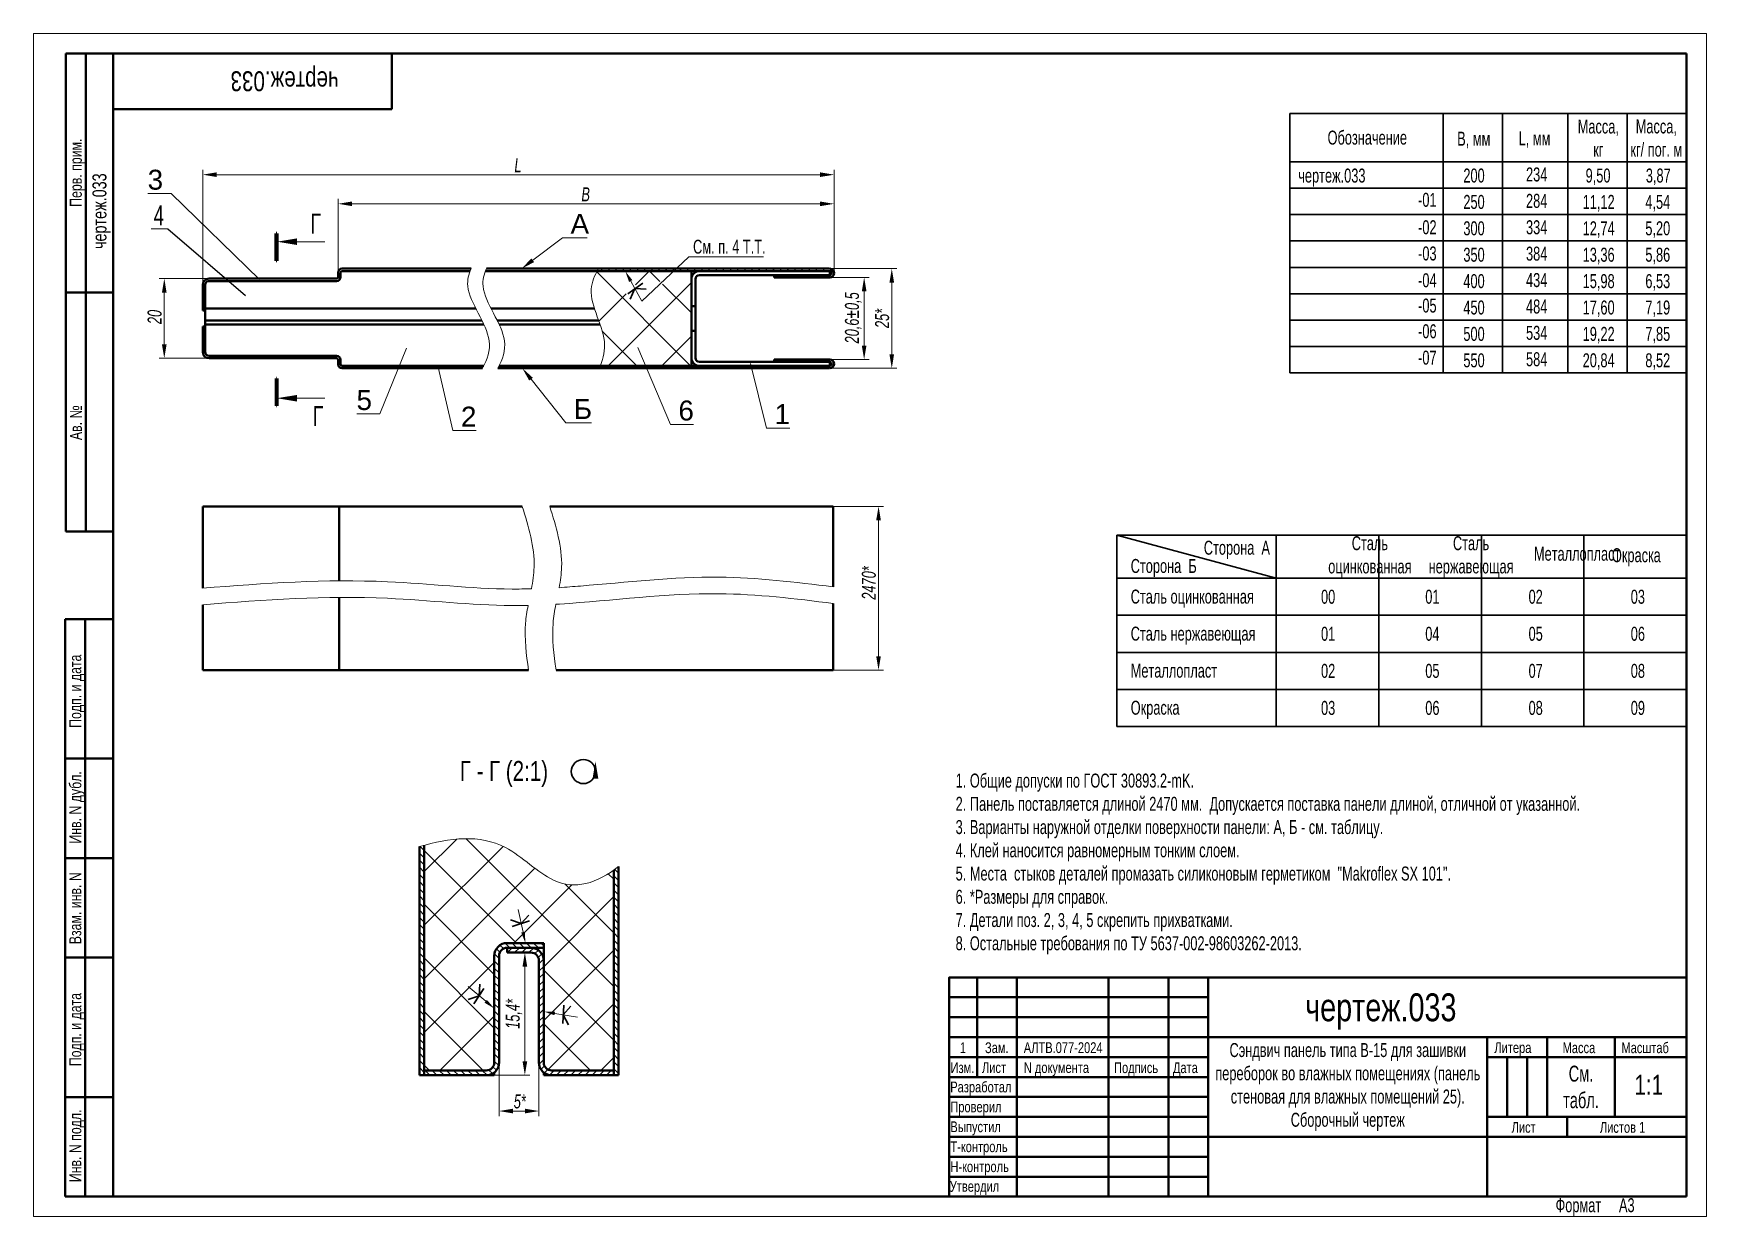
# Model space of a CAD drawing. Header units: millimetres. Extents: x 4160 to 4580, y -8908 to -8611.
import ezdxf
from ezdxf import colors
from ezdxf.entities.mleader import LeaderData, LeaderLine
from ezdxf.math import Vec2, Vec3

# ---------------------------------------------------------------- set-up
doc = ezdxf.new("R2010")
doc.units = ezdxf.units.MM
for name, color, linetype, lineweight in [('Layer_02', 7, 'Continuous', 15), ('Layer_03', 251, 'Continuous', 40), ('Layer_05', 250, 'Continuous', 40), ('Layer_08', 6, 'Continuous', 13), ('Layer_09', 7, 'Continuous', 30), ('Layer_11', 1, 'Continuous', 9), ('Layer_12', 6, 'Continuous', 15)]:
    doc.layers.add(name, color=color, linetype=linetype, lineweight=lineweight)
doc.styles.get("Standard").update_dxf_attribs({"font": 'arial.ttf'})
doc.styles.add('Style_01', font='ARIALN.TTF', dxfattribs={"width": 0.8, "height": 3.5})
doc.styles.add('Style_03', font='ARIALNI.TTF', dxfattribs={"width": 0.8})
doc.dimstyles.new('DimStyle_01', dxfattribs={"dimscale": 0, "dimtxt": 3.5, "dimasz": 3.5, "dimexe": 1.25, "dimexo": 0.02, "dimtad": 1, "dimdec": 1, "dimtxsty": 'Style_03', "dimcen": 0, "dimazin": 3, "dimtfac": 1, "dimtdec": 1, "dimtmove": 0, "dimatfit": 3, "dimlwd": 18, "dimlwe": 18, "dimarcsym": 1})
pattern_1 = [(135, (232.6302, 58.4183), (-0.89802561, -0.89802561), [])]

msp = doc.modelspace()

# ---------------------------------------------------------------- texts
at = {"lineweight": 40, "style": 'Style_01', "width": 0.9}
for s, p in [('Г', (4229.04, -8661.01)), ('Г - Г (2:1)', (4266.61, -8798.42))]:
    msp.add_text(s, height=5, dxfattribs=at).set_placement(p)
at = {"color": 0, "lineweight": 25, "attachment_point": 1, "style": 'Style_01'}
for s, insert, char_height in [('Обозначение', (4484.42, -8635.18), 3.5), ('чертеж.033 ', (4477.06, -8644.71), 3.5), ('200', (4518.51, -8644.7), 3.5), ('234', (4534.24, -8644.43), 3.5), ('9,50', (4549.2, -8644.7), 3.5), ('3,87', (4564.31, -8644.7), 3.5), ('-01', (4507.15, -8650.8), 3.5), ('250', (4518.51, -8651.33), 3.5), ('284', (4534.24, -8651.06), 3.5), ('11,12', (4548.46, -8651.33), 3.5), ('4,54', (4564.19, -8651.33), 3.5), ('4', (4189.74, -8653.93), 5), ('-02', (4507.15, -8657.69), 3.5), ('300', (4518.51, -8657.95), 3.5), ('334', (4534.24, -8657.69), 3.5), ('12,74', (4548.46, -8657.95), 3.5), ('5,20', (4564.19, -8657.95), 3.5), ('-03', (4507.15, -8664.26), 3.5), ('350', (4518.51, -8664.58), 3.5), ('384', (4534.24, -8664.31), 3.5), ('13,36', (4548.46, -8664.58), 3.5), ('5,86', (4564.19, -8664.58), 3.5), ('-04', (4507.15, -8671), 3.5), ('400', (4518.51, -8671.21), 3.5), ('434', (4534.24, -8670.94), 3.5), ('15,98', (4548.46, -8671.21), 3.5), ('6,53', (4564.19, -8671.21), 3.5), ('-05', (4507.15, -8677.34), 3.5), ('450', (4518.51, -8677.83), 3.5), ('484', (4534.24, -8677.57), 3.5), ('17,60', (4548.46, -8677.83), 3.5), ('7,19', (4564.19, -8677.83), 3.5), ('-06', (4507.15, -8683.8), 3.5), ('500', (4518.51, -8684.46), 3.5), ('534', (4534.24, -8684.19), 3.5), ('19,22', (4548.46, -8684.46), 3.5), ('7,85', (4564.19, -8684.46), 3.5), ('-07', (4507.15, -8690.42), 3.5), ('550', (4518.51, -8691.09), 3.5), ('584', (4534.24, -8690.82), 3.5), ('20,84', (4548.46, -8691.09), 3.5), ('8,52', (4564.19, -8691.09), 3.5), ('Сторона  А', (4453.35, -8738.13), 3.5), ('\\pxqc;Сталь\\Pоцинкованная', (4484.58, -8737), 3.5), ('\\pxqc;Сталь\\Pнержавеющая', (4509.79, -8737), 3.5), ('\\pxqc;Металлопласт', (4536.23, -8739.64), 3.5), ('Окраска', (4555.8, -8740.02), 3.5), ('Сторона  Б', (4435, -8742.71), 3.5), ('Сталь оцинкованная', (4435, -8750.4), 3.5), ('00', (4482.78, -8750.44), 3.5), ('01', (4508.95, -8750.44), 3.5), ('02', (4534.88, -8750.44), 3.5), ('03', (4560.53, -8750.44), 3.5), ('Сталь нержавеющая', (4435, -8759.7), 3.5), ('01', (4482.78, -8759.74), 3.5), ('04', (4508.95, -8759.74), 3.5), ('05', (4534.88, -8759.74), 3.5), ('06', (4560.53, -8759.74), 3.5), ('Металлопласт', (4435, -8769), 3.5), ('02', (4482.78, -8769.05), 3.5), ('05', (4508.95, -8769.05), 3.5), ('07', (4534.88, -8769.05), 3.5), ('08', (4560.53, -8769.05), 3.5), ('Окраска', (4435, -8778.3), 3.5), ('03', (4482.78, -8778.35), 3.5), ('06', (4508.95, -8778.35), 3.5), ('08', (4534.88, -8778.35), 3.5), ('09', (4560.53, -8778.35), 3.5)]:
    msp.add_mtext(s, dxfattribs=dict(at, insert=insert, char_height=char_height))
at = {"color": 3, "lineweight": 40, "insert": (4325.14, -8662.56), "char_height": 3.5, "width": 20.613, "attachment_point": 1, "style": 'Style_01'}
msp.add_mtext('{\\C256;См. п. 4 Т.Т.}', dxfattribs=at)
at = {"layer": 'Layer_02', "color": 3, "linetype": 'Continuous', "style": 'Style_01', "width": 0.9}
msp.add_text('чертеж.033', height=5, rotation=180, dxfattribs=at).set_placement((4236.17, -8620.28))
at = {"layer": 'Layer_02', "linetype": 'Continuous', "lineweight": 25, "style": 'Style_01', "width": 0.9}
for s, p in [('Перв. прим.', (4171.68, -8654.31)), ('Ав. №', (4171.71, -8712.87)), ('Подп. и дата', (4171.55, -8785.11)), ('Инв. N дубл.', (4171.56, -8814.16)), ('Взам. инв. N', (4171.55, -8839.43)), ('Подп. и дата', (4171.55, -8870.05)), ('Инв. N подл.', (4171.55, -8899.16))]:
    msp.add_text(s, height=3, rotation=90, dxfattribs=at).set_placement(p)
at = {"layer": 'Layer_02', "color": 3, "linetype": 'Continuous', "lineweight": 25, "style": 'Style_01', "width": 0.9}
msp.add_text('чертеж.033', height=3.5, rotation=90, dxfattribs=at).set_placement((4177.87, -8664.89))
at = {"layer": 'Layer_02', "style": 'Style_01', "width": 0.9}
msp.add_text('Г', height=5, dxfattribs=at).set_placement((4229.61, -8709.31))
at = {"layer": 'Layer_02', "color": 3, "linetype": 'Continuous', "style": 'Style_01', "width": 0.9}
msp.add_text('чертеж.033', height=7, dxfattribs=at).set_placement((4478.8, -8858.76))
at = {"layer": 'Layer_02', "linetype": 'Continuous', "style": 'Style_01', "width": 0.9}
for s, height, p in [('1', 2.7, (4392.1, -8866.76)), ('Зам.', 2.7, (4398.42, -8866.75)), ('АЛТВ.077-2024', 2.7, (4408.16, -8866.74)), ('Литера', 2.7, (4526.29, -8866.73)), ('Масса', 2.7, (4543.42, -8866.76)), ('Масштаб', 2.7, (4558.19, -8866.76)), ('Изм.', 2.7, (4389.78, -8871.76)), ('Лист', 2.7, (4397.66, -8871.75)), ('N документа', 2.7, (4408.16, -8871.74)), ('Подпись', 2.7, (4430.81, -8871.77)), ('Дата', 2.7, (4445.6, -8871.77)), ('Разработал', 2.7, (4389.7, -8876.61)), ('1:1', 5, (4561.47, -8877.2)), ('Проверил', 2.7, (4389.71, -8881.61)), ('Выпустил', 2.7, (4389.72, -8886.6)), ('Лист ', 2.7, (4530.61, -8886.74)), ('Листов 1', 2.7, (4552.77, -8886.75)), ('Т-контроль', 2.7, (4389.74, -8891.61)), ('Н-контроль', 2.7, (4389.74, -8896.62)), ('Утвердил', 2.7, (4389.57, -8901.56))]:
    msp.add_text(s, height=height, dxfattribs=at).set_placement(p)
at = {"layer": 'Layer_02', "char_height": 3.5, "attachment_point": 5, "style": 'Style_01'}
for s, insert, width in [('\\pxqc;Масса,\\Pкг', (4552.39, -8637.06), 8.7837), ('\\pxqc;Масса, кг/ пог. м', (4566.95, -8637.06), 13.236), ('В, мм', (4521.13, -8637.53), 9.6623), ('L, мм', (4536.37, -8637.42), 9.245)]:
    msp.add_mtext(s, dxfattribs=dict(at, insert=insert, width=width))
at = {"layer": 'Layer_02', "insert": (4391.05, -8841.99), "char_height": 3.5, "attachment_point": 7, "style": 'Style_01'}
msp.add_mtext_dynamic_manual_height_columns('1. Общие допуски по ГОСТ 30893.2-mK.\\P\\pxb0.25,ql;2. Панель поставляется длиной 2470 мм.  Допускается поставка панели длиной, отличной от указанной.\\P\\pq*;3. Варианты наружной отделки поверхности панели: А, Б - см. таблицу.\\P4. Клей наносится равномерным тонким слоем.\\P5. Места  стыков деталей промазать силиконовым герметиком  "Makroflex SX 101". \\P6. *Размеры для справок.\\P7. Детали поз. 2, 3, 4, 5 скрепить прихватками.\\P8. Остальные требования по ТУ 5637-002-98603262-2013.', width=172.02, gutter_width=70, heights=[53.65], dxfattribs=at)
at = {"layer": 'Layer_02', "color": 3, "linetype": 'Continuous', "insert": (4489.5, -8875.27), "char_height": 3.5, "width": 70.0467, "attachment_point": 5, "style": 'Style_01'}
msp.add_mtext('\\pxqc;Сэндвич панель типа В-15 для зашивки переборок во влажных помещениях (панель стеновая для влажных помещений 25).\\PСборочный чертеж', dxfattribs=at)
at = {"layer": 'Layer_03', "color": 0, "lineweight": 25, "insert": (4548.04, -8875.27), "char_height": 4, "width": 9.2443, "attachment_point": 5, "style": 'Style_01'}
msp.add_mtext('См. табл.', dxfattribs=at)
at = {"layer": 'Layer_05', "color": 3, "linetype": 'Continuous', "insert": (4541.65, -8903.19), "char_height": 3.5, "width": 32.9515, "attachment_point": 1, "style": 'Style_01'}
msp.add_mtext('Формат     А3', dxfattribs=at)

# ---------------------------------------------------------------- blocks, each defined once
blk = doc.blocks.new('_None')
blk = doc.blocks.new('*D370')
at = {"color": 0, "lineweight": 18}
for p, q in [((4360.33, -8729.5), (4372.95, -8729.5)), ((4371.7, -8733), (4371.7, -8767.13)), ((4360.33, -8770.63), (4372.95, -8770.63))]:
    blk.add_line(p, q, dxfattribs=at)
for points in [[(4371.11, -8733), (4372.28, -8733), (4371.7, -8729.5)], [(4371.11, -8767.13), (4372.28, -8767.13), (4371.7, -8770.63)]]:
    blk.add_solid(points, dxfattribs=at)
at = {"layer": 'Defpoints', "color": 0, "lineweight": 18}
for p in [(4360.31, -8729.5), (4360.31, -8770.63), (4371.7, -8770.63)]:
    blk.add_point(p, dxfattribs=at)
at = {"color": 0, "lineweight": 18, "insert": (4369.28, -8748.73), "char_height": 3.5, "attachment_point": 5, "rotation": 90, "style": 'Style_03'}
blk.add_mtext('2470*', dxfattribs=at)
blk = doc.blocks.new('*D365')
at = {"color": 0, "lineweight": 18}
for p, q in [((4359.45, -8672.03), (4369.34, -8672.03)), ((4368.09, -8675.53), (4368.09, -8689.13)), ((4359.45, -8692.63), (4369.34, -8692.63))]:
    blk.add_line(p, q, dxfattribs=at)
for points in [[(4367.5, -8675.53), (4368.67, -8675.53), (4368.09, -8672.03)], [(4367.5, -8689.13), (4368.67, -8689.13), (4368.09, -8692.63)]]:
    blk.add_solid(points, dxfattribs=at)
at = {"layer": 'Defpoints', "color": 0, "lineweight": 18}
for p in [(4359.43, -8672.03), (4359.43, -8692.63), (4368.09, -8692.63)]:
    blk.add_point(p, dxfattribs=at)
at = {"color": 0, "lineweight": 18, "insert": (4365.35, -8682.18), "char_height": 3.5, "attachment_point": 5, "rotation": 90, "style": 'Style_03'}
blk.add_mtext('20,6±0,5', dxfattribs=at)
blk = doc.blocks.new('*D366')
at = {"color": 0, "lineweight": 18}
for p, q in [((4359.43, -8669.83), (4376.27, -8669.83)), ((4375.02, -8673.33), (4375.02, -8691.33)), ((4359.43, -8694.83), (4376.27, -8694.83))]:
    blk.add_line(p, q, dxfattribs=at)
for points in [[(4374.44, -8673.33), (4375.6, -8673.33), (4375.02, -8669.83)], [(4374.44, -8691.33), (4375.6, -8691.33), (4375.02, -8694.83)]]:
    blk.add_solid(points, dxfattribs=at)
at = {"layer": 'Defpoints', "color": 0, "lineweight": 18}
for p in [(4359.41, -8669.83), (4359.41, -8694.83), (4375.02, -8694.83)]:
    blk.add_point(p, dxfattribs=at)
at = {"color": 0, "lineweight": 18, "insert": (4372.61, -8682.33), "char_height": 3.5, "attachment_point": 5, "rotation": 90, "style": 'Style_03'}
blk.add_mtext('25*', dxfattribs=at)
blk = doc.blocks.new('*D367')
at = {"color": 0, "lineweight": 18}
for p, q in [((4203.62, -8672.33), (4191.15, -8672.33)), ((4192.4, -8675.83), (4192.4, -8688.83)), ((4203.62, -8692.33), (4191.15, -8692.33))]:
    blk.add_line(p, q, dxfattribs=at)
for points in [[(4191.81, -8675.83), (4192.98, -8675.83), (4192.4, -8672.33)], [(4191.81, -8688.83), (4192.98, -8688.83), (4192.4, -8692.33)]]:
    blk.add_solid(points, dxfattribs=at)
at = {"layer": 'Defpoints', "color": 0, "lineweight": 18}
for p in [(4203.64, -8672.33), (4192.4, -8692.33), (4203.64, -8692.33)]:
    blk.add_point(p, dxfattribs=at)
at = {"color": 0, "lineweight": 18, "insert": (4189.98, -8681.96), "char_height": 3.5, "attachment_point": 5, "rotation": 90, "style": 'Style_03'}
blk.add_mtext('20', dxfattribs=at)
blk = doc.blocks.new('*D368')
at = {"color": 0, "lineweight": 18}
for p, q in [((4202.04, -8673.91), (4202.04, -8644.99)), ((4205.54, -8646.24), (4357.03, -8646.24)), ((4360.53, -8670.91), (4360.53, -8644.99))]:
    blk.add_line(p, q, dxfattribs=at)
for points in [[(4205.54, -8645.65), (4205.54, -8646.82), (4202.04, -8646.24)], [(4357.03, -8645.65), (4357.03, -8646.82), (4360.53, -8646.24)]]:
    blk.add_solid(points, dxfattribs=at)
at = {"layer": 'Defpoints', "color": 0, "lineweight": 18}
for p in [(4360.53, -8646.24), (4360.53, -8670.93), (4202.04, -8673.93)]:
    blk.add_point(p, dxfattribs=at)
at = {"color": 0, "lineweight": 18, "insert": (4281.18, -8643.86), "char_height": 3.5, "attachment_point": 5, "style": 'Style_03'}
blk.add_mtext('L', dxfattribs=at)
blk = doc.blocks.new('*D369')
at = {"color": 0, "lineweight": 18}
for p, q in [((4236.04, -8670.81), (4236.04, -8652.3)), ((4239.54, -8653.55), (4357.03, -8653.55)), ((4360.53, -8670.91), (4360.53, -8652.3))]:
    blk.add_line(p, q, dxfattribs=at)
for points in [[(4239.54, -8652.97), (4239.54, -8654.13), (4236.04, -8653.55)], [(4357.03, -8652.97), (4357.03, -8654.13), (4360.53, -8653.55)]]:
    blk.add_solid(points, dxfattribs=at)
at = {"layer": 'Defpoints', "color": 0, "lineweight": 18}
for p in [(4360.53, -8653.55), (4236.04, -8670.83), (4360.53, -8670.93)]:
    blk.add_point(p, dxfattribs=at)
at = {"color": 0, "lineweight": 18, "insert": (4298.18, -8651.17), "char_height": 3.5, "attachment_point": 5, "style": 'Style_03'}
blk.add_mtext('В', dxfattribs=at)
blk = doc.blocks.new('*D363')
at = {"color": 0, "lineweight": 18}
for p, q in [((4276.44, -8869.14), (4276.44, -8882.55)), ((4286.44, -8869.14), (4286.44, -8882.55)), ((4279.94, -8881.3), (4282.94, -8881.3))]:
    blk.add_line(p, q, dxfattribs=at)
for points in [[(4279.94, -8880.72), (4279.94, -8881.89), (4276.44, -8881.3)], [(4282.94, -8880.72), (4282.94, -8881.89), (4286.44, -8881.3)]]:
    blk.add_solid(points, dxfattribs=at)
at = {"layer": 'Defpoints', "color": 0, "lineweight": 18}
for p in [(4276.44, -8869.12), (4286.44, -8869.12), (4286.44, -8881.3)]:
    blk.add_point(p, dxfattribs=at)
at = {"color": 0, "lineweight": 18, "insert": (4281.64, -8878.9), "char_height": 3.5, "attachment_point": 5, "style": 'Style_03'}
blk.add_mtext('5*', dxfattribs=at)
blk = doc.blocks.new('*D364')
at = {"color": 0, "lineweight": 18}
for p, q in [((4281.46, -8841.52), (4284.16, -8841.52)), ((4282.91, -8845.02), (4282.91, -8868.82)), ((4273.26, -8872.32), (4284.16, -8872.32))]:
    blk.add_line(p, q, dxfattribs=at)
for points in [[(4282.33, -8845.02), (4283.5, -8845.02), (4282.91, -8841.52)], [(4282.33, -8868.82), (4283.5, -8868.82), (4282.91, -8872.32)]]:
    blk.add_solid(points, dxfattribs=at)
at = {"layer": 'Defpoints', "color": 0, "lineweight": 18}
for p in [(4281.44, -8841.52), (4273.24, -8872.32), (4282.91, -8872.32)]:
    blk.add_point(p, dxfattribs=at)
at = {"color": 0, "lineweight": 18, "insert": (4280.18, -8856.92), "char_height": 3.5, "attachment_point": 5, "rotation": 90, "style": 'Style_03'}
blk.add_mtext('15,4*', dxfattribs=at)
blk = doc.blocks.new('A$C6B053596')
at = {"color": 0, "lineweight": 30}
for p, q in [((4.49, -2.79), (0.87, -5.61)), ((2.59, -4.27), (1.5, -6.91)), ((2.59, -4.27), (5.45, -4.27))]:
    blk.add_line(p, q, dxfattribs=at)
at = {"color": 0, "linetype": 'ByBlock', "lineweight": 20}
blk.add_lwpolyline([(1.46, -2.39), (4.46, -7.31)], dxfattribs=at)
at = {"color": 0, "lineweight": 25}
blk.add_solid([(1.06, -2.63), (0, 0), (1.86, -2.15)], dxfattribs=at)

# ---------------------------------------------------------------- dimensions: what is measured, and where the dimension line sits
at = {"lineweight": 18}
for base, p1, p2, text, override, picture, middle in [((4360.53, -8646.24), (4202.04, -8673.93), (4360.53, -8670.93), 'L', {"dimscale": 1, "dimtix": 0, "dimtofl": 0, "dimtmove": 0, "dimatfit": 3}, '*D368', (4281.18, -8646.24)), ((4360.53, -8653.55), (4236.04, -8670.83), (4360.53, -8670.93), 'В', {"dimscale": 1, "dimtix": 0, "dimtofl": 0, "dimtmove": 0, "dimatfit": 3}, '*D369', (4298.18, -8653.55)), ((4286.44, -8881.3), (4276.44, -8869.12), (4286.44, -8869.12), '<>*', {"dimscale": 1, "dimlfac": 0.5, "dimtix": 0, "dimtofl": 0, "dimtmove": 0, "dimatfit": 3}, '*D363', (4281.64, -8881.3))]:
    dim = msp.add_linear_dim(base=base, p1=p1, p2=p2, text=text, dimstyle='DimStyle_01', override=override, dxfattribs=at)
    dim.commit()
    dim.dimension.update_dxf_attribs({"geometry": picture, "text_midpoint": middle, "dimtype": 128})
for base, p1, p2, override, picture, middle in [((4192.4, -8692.33), (4203.64, -8672.33), (4203.64, -8692.33), {"dimscale": 1, "dimtix": 0, "dimtofl": 0, "dimtmove": 0, "dimatfit": 3}, '*D367', (4192.4, -8681.96)), ((4368.09, -8692.63), (4359.43, -8672.03), (4359.43, -8692.63), {"dimscale": 1, "dimtol": 1, "dimtp": 0.5, "dimtm": 0.5, "dimtix": 0, "dimtofl": 0, "dimtmove": 0, "dimatfit": 3}, '*D365', (4368.09, -8682.18))]:
    dim = msp.add_linear_dim(base=base, p1=p1, p2=p2, angle=90, dimstyle='DimStyle_01', override=override, dxfattribs=at)
    dim.commit()
    dim.dimension.update_dxf_attribs({"geometry": picture, "text_midpoint": middle, "dimtype": 128})
for base, p1, p2, text, override, picture, middle in [((4375.02, -8694.83), (4359.41, -8669.83), (4359.41, -8694.83), '<>*', {"dimscale": 1, "dimtix": 0, "dimtofl": 0, "dimtmove": 0, "dimatfit": 3}, '*D366', (4375.02, -8682.33)), ((4371.7, -8770.63), (4360.31, -8729.5), (4360.31, -8770.63), '2470*', {"dimscale": 1, "dimtix": 0, "dimtofl": 0, "dimtmove": 0, "dimatfit": 3}, '*D370', (4371.7, -8748.73)), ((4282.91, -8872.32), (4281.44, -8841.52), (4273.24, -8872.32), '<>*', {"dimscale": 1, "dimlfac": 0.5, "dimtix": 0, "dimtofl": 0, "dimtmove": 0, "dimatfit": 3}, '*D364', (4282.91, -8856.92))]:
    dim = msp.add_linear_dim(base=base, p1=p1, p2=p2, angle=90, text=text, dimstyle='DimStyle_01', override=override, dxfattribs=at)
    dim.commit()
    dim.dimension.update_dxf_attribs({"geometry": picture, "text_midpoint": middle, "dimtype": 128})

# ---------------------------------------------------------------- hatches: boundary and pattern name
at = {"lineweight": 18}
h = msp.add_hatch(dxfattribs=at)
h.set_pattern_fill('ANSI31', color=256, scale=0.4, angle=90)
h.set_pattern_definition(pattern_1)
edge = h.paths.add_edge_path()
edge.add_line((4320.9, -8669.83), (4301.4, -8669.83))
edge.add_spline(control_points=[(4301.4, -8669.83), (4301.28, -8670.03), (4301.17, -8670.23), (4301.06, -8670.43)], knot_values=[3.907169, 3.907169, 3.907169, 3.907169, 4.575669, 4.575669, 4.575669, 4.575669], degree=3, periodic=0)
edge.add_line((4301.06, -8670.43), (4320.26, -8670.43))
edge.add_line((4320.26, -8670.43), (4320.9, -8669.83))
h.paths.add_polyline_path([(4359.43, -8669.83), (4320.9, -8669.83), (4320.26, -8670.43), (4359.43, -8670.43, -1), (4359.43, -8671.43), (4345.53, -8671.43), (4345.53, -8672.03), (4359.43, -8672.03, 1)])
h.paths.add_polyline_path([(4339.73, -8694.23), (4313.26, -8694.23), (4313.51, -8694.83), (4339.88, -8694.83)])
edge = h.paths.add_edge_path()
edge.add_line((4313.26, -8694.23), (4301.82, -8694.23))
edge.add_spline(control_points=[(4301.82, -8694.23), (4301.74, -8694.43), (4301.66, -8694.63), (4301.57, -8694.83)], knot_values=[29.424649, 29.424649, 29.424649, 29.424649, 30.059146, 30.059146, 30.059146, 30.059146], degree=3, periodic=0)
edge.add_line((4301.57, -8694.83), (4313.51, -8694.83))
edge.add_line((4313.51, -8694.83), (4313.26, -8694.23))
h.paths.add_polyline_path([(4359.43, -8692.63), (4345.53, -8692.63), (4345.53, -8693.23), (4359.43, -8693.23, -1), (4359.43, -8694.23), (4339.73, -8694.23), (4339.88, -8694.83), (4359.43, -8694.83, 1)])
at = {"lineweight": 25}
h = msp.add_hatch(dxfattribs=at)
h.set_pattern_fill('ANSI37', color=256, scale=3)
h.set_pattern_definition([(45, (232.63, 58.418), (-6.735192, 6.735192), []), (135, (232.63, 58.418), (-6.735192, -6.735192), [])])
edge = h.paths.add_edge_path()
edge.add_line((4278.44, -8839.12), (4287.64, -8839.12))
edge.add_line((4287.64, -8839.12), (4287.64, -8840.32))
edge.add_line((4287.64, -8840.32), (4287.64, -8843.52))
edge.add_line((4287.64, -8843.52), (4287.64, -8869.12))
edge.add_arc((4289.64, -8869.12), 2, 180, 270)
edge.add_line((4289.64, -8871.12), (4305.24, -8871.12))
edge.add_line((4305.24, -8871.12), (4305.24, -8820.82))
edge.add_spline(control_points=[(4305.24, -8820.82), (4300.18, -8824.38), (4291.22, -8826.77), (4276.69, -8811.47), (4264.88, -8812.61), (4257.64, -8814.59)], knot_values=[13.637302, 13.637302, 13.637302, 13.637302, 23.052037, 30.341483, 40.855956, 40.855956, 40.855956, 40.855956], degree=3, periodic=0)
edge.add_line((4257.64, -8814.59), (4257.64, -8871.12))
edge.add_line((4257.64, -8871.12), (4273.24, -8871.12))
edge.add_arc((4273.24, -8869.12), 2, 270, 360)
edge.add_line((4275.24, -8869.12), (4275.24, -8868.76))
edge.add_line((4275.24, -8868.76), (4275.24, -8842.32))
edge.add_arc((4278.44, -8842.32), 3.2, 90, 180.0018, ccw=False)
at = {"lineweight": 18}
h = msp.add_hatch(dxfattribs=at)
h.set_pattern_fill('ANSI31', color=256, scale=0.4, angle=90)
h.set_pattern_definition(pattern_1)
edge = h.paths.add_edge_path()
edge.add_spline(control_points=[(4257.64, -8814.59), (4257.24, -8814.7), (4256.84, -8814.81), (4256.44, -8814.93)], knot_values=[40.855956, 40.855956, 40.855956, 40.855956, 41.435549, 41.435549, 41.435549, 41.435549], degree=3, periodic=0)
edge.add_line((4256.44, -8814.93), (4256.44, -8872.32))
edge.add_line((4256.44, -8872.32), (4257.64, -8872.32))
edge.add_line((4257.64, -8872.32), (4257.64, -8814.59))
edge = h.paths.add_edge_path()
edge.add_spline(control_points=[(4306.44, -8819.94), (4306.04, -8820.25), (4305.64, -8820.54), (4305.24, -8820.82)], knot_values=[12.893226, 12.893226, 12.893226, 12.893226, 13.637302, 13.637302, 13.637302, 13.637302], degree=3, periodic=0)
edge.add_line((4305.24, -8820.84), (4305.24, -8872.32))
edge.add_line((4305.24, -8872.32), (4306.44, -8872.32))
edge.add_line((4306.44, -8872.32), (4306.44, -8819.94))
h = msp.add_hatch(dxfattribs=at)
h.set_pattern_fill('ANSI31', color=256, scale=0.4, angle=90)
h.set_pattern_definition([(135, (-13561.6436, -16815.9846), (-0.89802561, -0.89802561), [])])
h.paths.add_polyline_path([(4275.24, -8842.32), (4275.24, -8869.12, -0.414214), (4273.24, -8871.12), (4257.64, -8871.12), (4257.64, -8872.32), (4273.24, -8872.32, 0.414214), (4276.44, -8869.12), (4276.44, -8842.32, -0.414214), (4278.44, -8840.32), (4287.64, -8840.32), (4287.64, -8839.12), (4278.44, -8839.12, 0.414214)])
h = msp.add_hatch(dxfattribs=at)
h.set_pattern_fill('ANSI31', color=256, scale=0.4, angle=180)
h.set_pattern_definition([(225, (-13561.6436, -16815.9846), (0.89802561, -0.89802561), [])])
h.paths.add_polyline_path([(4287.64, -8843.52, 0.414214), (4284.44, -8840.32), (4278.44, -8840.32), (4278.44, -8841.52), (4284.44, -8841.52, -0.414214), (4286.44, -8843.52), (4286.44, -8869.12, 0.414214), (4289.64, -8872.32), (4305.24, -8872.32), (4305.24, -8871.12), (4289.64, -8871.12, -0.414214), (4287.64, -8869.12)])

# ---------------------------------------------------------------- linework, layer by layer
at = {"color": 0, "lineweight": 25}
msp.add_line((4193.28, -8659.87), (4212.82, -8676.59), dxfattribs=at)
at = {"color": 2, "lineweight": 60}
for p, q in [((4220.47, -8667.88), (4220.47, -8661.02)), ((4220.62, -8661.02), (4220.47, -8661.02)), ((4220.62, -8661.02), (4220.62, -8667.88)), ((4220.62, -8667.88), (4220.47, -8667.88)), ((4220.54, -8704.26), (4220.54, -8697.4)), ((4220.69, -8697.4), (4220.54, -8697.4)), ((4220.69, -8697.4), (4220.69, -8704.26)), ((4220.69, -8704.26), (4220.54, -8704.26))]:
    msp.add_line(p, q, dxfattribs=at)
at = {"color": 0, "linetype": 'ByBlock', "lineweight": 20}
for p, q in [((4312.28, -8677.97), (4324.08, -8666.83)), ((4324.08, -8666.83), (4342.81, -8666.83))]:
    msp.add_line(p, q, dxfattribs=at)
at = {"color": 3, "lineweight": 40}
for p, q in [((4235.64, -8672.33), (4203.64, -8672.33)), ((4203.64, -8672.93), (4235.64, -8672.93)), ((4236.04, -8671.93), (4236.04, -8670.83)), ((4236.64, -8671.93), (4236.64, -8670.83)), ((4237.04, -8669.83), (4269.46, -8669.83)), ((4237.04, -8670.43), (4269.19, -8670.43)), ((4237.04, -8670.43), (4269.19, -8670.43)), ((4273.02, -8670.43), (4324.71, -8670.43)), ((4273.02, -8670.43), (4359.41, -8670.43)), ((4273.29, -8669.83), (4359.41, -8669.83)), ((4324.71, -8678.23), (4324.71, -8670.43)), ((4324.71, -8672.03), (4324.71, -8679.23)), ((4325.73, -8672.43), (4325.73, -8679.23)), ((4326.31, -8670.43), (4359.41, -8670.43)), ((4326.73, -8671.43), (4359.43, -8671.43)), ((4345.53, -8671.43), (4359.43, -8671.43)), ((4345.53, -8672.03), (4345.53, -8671.43)), ((4345.53, -8672.03), (4359.43, -8672.03)), ((4359.43, -8670.43), (4359.43, -8671.43)), ((4202.04, -8679.23), (4202.04, -8673.93)), ((4202.64, -8673.93), (4202.64, -8678.23)), ((4202.64, -8679.23), (4202.64, -8673.93)), ((4202.04, -8679.23), (4202.64, -8679.23)), ((4202.04, -8680.33), (4202.04, -8679.23)), ((4202.64, -8680.33), (4202.04, -8680.33)), ((4202.64, -8679.83), (4202.64, -8679.23)), ((4270.59, -8679.83), (4202.64, -8679.83)), ((4202.64, -8680.33), (4202.64, -8679.83)), ((4202.64, -8680.33), (4202.64, -8680.83)), ((4202.64, -8680.83), (4202.64, -8684.33)), ((4300.37, -8679.83), (4274.42, -8679.83)), ((4324.71, -8679.23), (4324.71, -8679.83)), ((4324.71, -8684.63), (4324.71, -8679.83)), ((4324.73, -8679.23), (4325.73, -8679.23)), ((4325.73, -8685.43), (4325.73, -8679.23)), ((4202.04, -8684.33), (4202.64, -8684.33)), ((4202.04, -8685.43), (4202.04, -8684.33)), ((4202.04, -8690.73), (4202.04, -8685.43)), ((4202.04, -8685.43), (4202.64, -8685.43)), ((4272.14, -8682.83), (4202.64, -8682.83)), ((4272.62, -8683.83), (4202.64, -8683.83)), ((4202.64, -8684.63), (4202.64, -8684.33)), ((4202.64, -8684.63), (4202.64, -8684.83)), ((4202.64, -8685.43), (4202.64, -8684.83)), ((4202.64, -8690.73), (4202.64, -8685.43)), ((4301.43, -8682.83), (4275.97, -8682.83)), ((4301.79, -8683.83), (4276.45, -8683.83)), ((4324.71, -8684.83), (4324.71, -8684.63)), ((4324.71, -8684.83), (4324.71, -8685.43)), ((4324.71, -8685.43), (4324.71, -8692.63)), ((4325.73, -8685.43), (4324.73, -8685.43)), ((4325.73, -8685.43), (4325.73, -8692.23)), ((4202.64, -8690.73), (4202.64, -8686.43)), ((4324.71, -8686.43), (4324.71, -8694.23)), ((4235.64, -8691.73), (4203.64, -8691.73)), ((4203.64, -8692.33), (4235.64, -8692.33)), ((4236.04, -8693.83), (4236.04, -8692.73)), ((4236.64, -8693.83), (4236.64, -8692.73)), ((4359.43, -8693.23), (4326.73, -8693.23)), ((4359.43, -8692.63), (4345.53, -8692.63)), ((4345.53, -8693.23), (4345.53, -8692.63)), ((4359.43, -8693.23), (4345.53, -8693.23)), ((4359.43, -8694.23), (4359.43, -8693.23)), ((4272.61, -8694.23), (4237.04, -8694.23)), ((4237.04, -8694.23), (4272.61, -8694.23)), ((4237.04, -8694.83), (4272.29, -8694.83)), ((4276.11, -8694.83), (4359.41, -8694.83)), ((4324.71, -8694.23), (4276.44, -8694.23)), ((4276.44, -8694.23), (4359.41, -8694.23)), ((4359.41, -8694.23), (4326.31, -8694.23)), ((4282.26, -8729.5), (4202.04, -8729.5)), ((4202.04, -8729.5), (4202.04, -8750.04)), ((4236.33, -8729.5), (4236.33, -8748.21)), ((4360.31, -8729.5), (4289.16, -8729.5)), ((4360.31, -8749.72), (4360.31, -8729.5)), ((4236.33, -8752.37), (4236.33, -8770.63)), ((4202.04, -8754.19), (4202.04, -8770.63)), ((4360.31, -8770.63), (4360.31, -8753.88)), ((4202.04, -8770.63), (4283.82, -8770.63)), ((4290.73, -8770.63), (4360.31, -8770.63)), ((4256.44, -8814.93), (4256.44, -8872.32)), ((4257.64, -8871.12), (4257.64, -8814.59)), ((4257.64, -8814.59), (4257.64, -8872.32)), ((4306.44, -8872.32), (4306.44, -8819.94)), ((4305.24, -8820.82), (4305.24, -8871.12)), ((4305.24, -8872.32), (4305.24, -8820.82)), ((4287.64, -8839.12), (4278.44, -8839.12)), ((4284.44, -8840.32), (4278.44, -8840.32)), ((4278.44, -8840.32), (4278.44, -8841.52)), ((4287.64, -8840.32), (4278.44, -8840.32)), ((4287.64, -8840.32), (4287.64, -8839.12)), ((4287.64, -8840.32), (4287.64, -8843.52)), ((4275.24, -8868.76), (4275.24, -8842.32)), ((4276.44, -8869.12), (4276.44, -8842.32)), ((4284.44, -8841.52), (4278.44, -8841.52)), ((4286.44, -8869.12), (4286.44, -8843.52)), ((4287.64, -8869.12), (4287.64, -8843.52)), ((4275.24, -8868.76), (4275.24, -8869.12)), ((4257.64, -8872.32), (4256.44, -8872.32)), ((4257.64, -8871.12), (4257.64, -8872.32)), ((4257.64, -8871.12), (4273.24, -8871.12)), ((4257.64, -8872.32), (4273.24, -8872.32)), ((4275.24, -8872.32), (4273.24, -8872.32)), ((4275.24, -8871.62), (4275.24, -8872.32)), ((4287.64, -8872.32), (4287.64, -8871.62)), ((4289.64, -8872.32), (4287.64, -8872.32)), ((4305.24, -8871.12), (4289.64, -8871.12)), ((4305.24, -8872.32), (4289.64, -8872.32)), ((4305.24, -8872.32), (4305.24, -8871.12)), ((4305.24, -8872.32), (4306.44, -8872.32))]:
    msp.add_line(p, q, dxfattribs=at)
at = {"lineweight": 25}
for p, q in [((4324.53, -8694.23), (4300.95, -8670.65)), ((4310.68, -8673.86), (4314.12, -8670.43)), ((4316.79, -8673.02), (4314.2, -8670.43)), ((4301.51, -8683.04), (4308.38, -8676.17)), ((4303.79, -8694.23), (4324.71, -8673.3)), ((4324.71, -8680.95), (4317.5, -8673.74)), ((4311.06, -8694.23), (4302.33, -8685.51)), ((4317.26, -8694.23), (4324.71, -8686.77))]:
    msp.add_line(p, q, dxfattribs=at)
at = {"color": 0, "lineweight": 30}
for p, q in [((4312.5, -8673.45), (4308.77, -8676.12)), ((4310.54, -8674.85), (4309.35, -8677.45)), ((4310.54, -8674.85), (4313.4, -8674.97))]:
    msp.add_line(p, q, dxfattribs=at)
at = {"color": 0, "linetype": 'ByBlock', "lineweight": 20}
for points in [[(4189.11, -8659.87), (4193.28, -8659.87)], [(4309.48, -8672.93), (4312.28, -8677.97)]]:
    msp.add_lwpolyline(points, dxfattribs=at)
at = {"color": 3, "lineweight": 40}
for centre, radius, start, end in [((4203.64, -8673.93), 1.6, 90, 180), ((4203.64, -8673.93), 1, 90, 180), ((4235.64, -8671.93), 1, 270, 0), ((4235.64, -8671.93), 0.4, 270, 0), ((4237.04, -8670.83), 1, 90, 180), ((4237.04, -8670.83), 0.4, 90, 180), ((4326.73, -8672.43), 2, 90, 180), ((4326.73, -8672.43), 1, 90, 180), ((4359.43, -8670.93), 1.1, 270, 90), ((4359.43, -8670.93), 0.5, 270, 90), ((4203.64, -8690.73), 1.6, 180, 270), ((4203.64, -8690.73), 1, 180, 270), ((4235.64, -8692.73), 1, 0, 90), ((4235.64, -8692.73), 0.4, 0, 90), ((4237.04, -8693.83), 1, 180, 270), ((4237.04, -8693.83), 0.4, 180, 270), ((4326.73, -8692.23), 2, 180, 270), ((4326.73, -8692.23), 1, 180, 270), ((4359.43, -8693.73), 1.1, 270, 90), ((4359.43, -8693.73), 0.5, 270, 90), ((4278.44, -8842.32), 3.2, 90, 180.0018), ((4278.44, -8842.32), 2, 90, 180), ((4284.44, -8843.52), 3.2, 0, 90), ((4284.44, -8843.52), 2, 0, 90), ((4273.24, -8869.12), 3.2, 270, 0), ((4273.24, -8869.12), 2, 270, 0), ((4289.64, -8869.12), 3.2, 180, 270), ((4289.64, -8869.12), 2, 180, 270)]:
    msp.add_arc(centre, radius, start, end, dxfattribs=at)
at = {"color": 0, "lineweight": 25}
msp.add_solid([(4309.08, -8673.16), (4308.12, -8670.48), (4309.89, -8672.7)], dxfattribs=at)
at = {"layer": 'Layer_03', "linetype": 'Continuous'}
for p, q in [((4574.55, -8615.79), (4167.68, -8615.79)), ((4167.68, -8735.79), (4167.68, -8615.79)), ((4172.68, -8735.79), (4172.68, -8615.79)), ((4179.55, -8615.79), (4179.55, -8902.79)), ((4249.55, -8615.79), (4249.55, -8629.79)), ((4574.55, -8902.79), (4574.55, -8615.79)), ((4179.55, -8629.79), (4249.55, -8629.79)), ((4167.68, -8675.79), (4179.55, -8675.79)), ((4167.68, -8735.79), (4179.55, -8735.79)), ((4167.55, -8902.79), (4167.55, -8757.79)), ((4167.55, -8757.79), (4179.55, -8757.79)), ((4172.55, -8902.79), (4172.55, -8757.79)), ((4167.55, -8792.79), (4179.55, -8792.79)), ((4167.55, -8817.79), (4179.55, -8817.79)), ((4167.55, -8842.79), (4179.55, -8842.79)), ((4389.43, -8852.75), (4454.47, -8852.75)), ((4389.43, -8857.76), (4454.47, -8857.76)), ((4389.43, -8862.76), (4454.47, -8862.76)), ((4529.52, -8867.76), (4529.52, -8882.77)), ((4534.53, -8867.76), (4534.53, -8882.77)), ((4167.55, -8877.79), (4179.55, -8877.79)), ((4389.43, -8877.77), (4454.47, -8877.77)), ((4389.43, -8882.77), (4454.47, -8882.77)), ((4389.43, -8887.78), (4454.47, -8887.78)), ((4389.43, -8892.78), (4454.47, -8892.78)), ((4389.43, -8897.78), (4454.47, -8897.78)), ((4167.55, -8902.79), (4179.55, -8902.79)), ((4179.55, -8902.79), (4574.55, -8902.79))]:
    msp.add_line(p, q, dxfattribs=at)
for points in [[(4574.55, -8847.75), (4389.43, -8847.75), (4389.43, -8902.79)], [(4396.44, -8847.75), (4396.44, -8872.77)], [(4406.44, -8847.75), (4406.44, -8902.79)], [(4429.46, -8847.75), (4429.46, -8902.79)], [(4444.47, -8847.75), (4444.47, -8902.79)], [(4454.47, -8847.75), (4454.47, -8902.79)], [(4574.55, -8862.76), (4454.47, -8862.76)], [(4524.52, -8862.76), (4524.52, -8902.79)], [(4539.53, -8862.76), (4539.53, -8882.77)], [(4556.54, -8862.76), (4556.54, -8882.77)], [(4556.54, -8862.76), (4556.54, -8882.77)], [(4389.43, -8867.76), (4454.47, -8867.76)], [(4524.52, -8867.76), (4574.55, -8867.76)], [(4389.43, -8872.77), (4454.47, -8872.77)], [(4524.52, -8882.77), (4574.55, -8882.77)], [(4544.53, -8882.77), (4544.53, -8887.78)], [(4454.47, -8887.78), (4574.55, -8887.78)]]:
    msp.add_lwpolyline(points, dxfattribs=at)
at = {"layer": 'Layer_08'}
for p, q in [((4159.55, -8610.79), (4159.55, -8907.79)), ((4579.55, -8610.79), (4159.55, -8610.79)), ((4579.55, -8907.79), (4579.55, -8610.79)), ((4159.55, -8907.79), (4579.55, -8907.79)), ((4579.55, -8907.79), (4159.55, -8907.79))]:
    msp.add_line(p, q, dxfattribs=at)
at = {"layer": 'Layer_08', "color": 2, "lineweight": 30}
msp.add_circle((4297.6, -8796.07), 3.03, dxfattribs=at)
msp.add_solid([(4299.9, -8797.87), (4301.36, -8797.87), (4300.63, -8793.49)], dxfattribs=at)
at = {"layer": 'Layer_09', "color": 0}
for p, q in [((4544.7, -8630.91), (4474.97, -8630.91)), ((4474.97, -8630.91), (4474.97, -8696.01)), ((4474.97, -8630.91), (4482.39, -8630.91)), ((4513.42, -8630.91), (4513.42, -8696.01)), ((4528.35, -8630.91), (4528.35, -8696.01)), ((4544.7, -8630.91), (4544.7, -8696.01)), ((4574.55, -8630.91), (4544.7, -8630.91)), ((4544.7, -8630.91), (4544.7, -8696.01)), ((4559.63, -8630.91), (4559.63, -8696.01)), ((4574.55, -8630.91), (4574.55, -8696.01)), ((4544.7, -8642.99), (4474.97, -8642.99)), ((4574.55, -8642.99), (4544.7, -8642.99)), ((4544.7, -8649.62), (4474.97, -8649.62)), ((4574.55, -8649.62), (4544.7, -8649.62)), ((4544.7, -8656.25), (4474.97, -8656.25)), ((4574.55, -8656.25), (4544.7, -8656.25)), ((4544.7, -8662.87), (4474.97, -8662.87)), ((4574.55, -8662.87), (4544.7, -8662.87)), ((4544.7, -8669.5), (4474.97, -8669.5)), ((4574.55, -8669.5), (4544.7, -8669.5)), ((4544.7, -8676.13), (4474.97, -8676.13)), ((4574.55, -8676.13), (4544.7, -8676.13)), ((4544.7, -8682.76), (4474.97, -8682.76)), ((4574.55, -8682.76), (4544.7, -8682.76)), ((4544.7, -8689.38), (4474.97, -8689.38)), ((4574.55, -8689.38), (4544.7, -8689.38)), ((4574.55, -8696.01), (4474.97, -8696.01)), ((4431.53, -8736.73), (4574.55, -8736.73)), ((4431.53, -8784.76), (4431.53, -8736.73)), ((4431.53, -8736.73), (4471.52, -8747.55)), ((4471.52, -8784.76), (4471.52, -8736.73)), ((4497.28, -8784.76), (4497.28, -8736.73)), ((4523.04, -8784.76), (4523.04, -8736.73)), ((4548.79, -8784.76), (4548.79, -8736.73)), ((4574.55, -8784.76), (4574.55, -8736.73)), ((4574.55, -8747.55), (4431.53, -8747.55)), ((4574.55, -8756.85), (4431.53, -8756.85)), ((4574.55, -8766.16), (4431.53, -8766.16)), ((4574.55, -8775.46), (4431.53, -8775.46)), ((4574.55, -8784.76), (4431.53, -8784.76))]:
    msp.add_line(p, q, dxfattribs=at)
at = {"layer": 'Layer_11', "ltscale": 0.04}
for p, q in [((4232.69, -8663.06), (4225.69, -8663.06)), ((4232.69, -8702.36), (4225.69, -8702.36))]:
    msp.add_line(p, q, dxfattribs=at)
for points in [[(4225.69, -8662.23), (4225.69, -8663.89), (4220.69, -8663.06)], [(4225.69, -8703.19), (4225.69, -8701.53), (4220.69, -8702.36)]]:
    msp.add_solid(points, dxfattribs=at)
at = {"layer": 'Layer_12', "color": 253}
for points, knots in [([(4269.46, -8669.83), (4268.77, -8671.24), (4267.48, -8676.86), (4275.62, -8685.94), (4273.55, -8692.6), (4272.29, -8694.83)], [14.20664, 14.20664, 14.20664, 14.20664, 19.390372, 34.153238, 41.781008, 41.781008, 41.781008, 41.781008]), ([(4273.29, -8669.83), (4272.6, -8671.24), (4271.31, -8676.86), (4279.45, -8685.94), (4277.38, -8692.6), (4276.11, -8694.83)], [14.20664, 14.20664, 14.20664, 14.20664, 19.390372, 34.153238, 41.781008, 41.781008, 41.781008, 41.781008]), ([(4301.4, -8669.83), (4300.43, -8671.51), (4297.86, -8677.57), (4304.35, -8686.39), (4302.4, -8692.9), (4301.57, -8694.83)], [3.907169, 3.907169, 3.907169, 3.907169, 9.519229, 23.939369, 30.059146, 30.059146, 30.059146, 30.059146]), ([(4282.26, -8729.5), (4283.83, -8734.58), (4285.96, -8741.47), (4284.89, -8748.39), (4284.55, -8750.2)], [0, 0, 0, 0, 15.5504, 21.064279, 21.064279, 21.064279, 21.064279]), ([(4289.16, -8729.5), (4290.74, -8734.58), (4292.84, -8741.38), (4291.83, -8748.2), (4291.51, -8749.93)], [0, 0, 0, 0, 15.5504, 20.786527, 20.786527, 20.786527, 20.786527]), ([(4284.55, -8750.2), (4282.93, -8750.24), (4270.9, -8750.39), (4243.42, -8746.99), (4217.52, -8748.8), (4202.04, -8750.04)], [77.554015, 77.554015, 77.554015, 77.554015, 82.420043, 113.699482, 160.163346, 160.163346, 160.163346, 160.163346]), ([(4360.31, -8749.72), (4350.77, -8748.51), (4329.66, -8745.97), (4308.48, -8748.57), (4296.87, -8749.5), (4296.87, -8749.5), (4296.87, -8749.5), (4296.87, -8749.5), (4295.08, -8749.64), (4293.3, -8749.78), (4291.51, -8749.93)], [1.60388, 1.60388, 1.60388, 1.60388, 30.345976, 65.216445, 65.216445, 65.216445, 65.218932, 65.218932, 65.218932, 70.585632, 70.585632, 70.585632, 70.585632]), ([(4283.72, -8754.4), (4282.86, -8754.4), (4282, -8754.41), (4281.14, -8754.41), (4281.13, -8754.41), (4281.13, -8754.41), (4281.13, -8754.41), (4280.65, -8754.41), (4269.76, -8754.4), (4243.42, -8751.15), (4217.52, -8752.95), (4202.04, -8754.19)], [78.384368, 78.384368, 78.384368, 78.384368, 80.975095, 80.975095, 80.975095, 80.98216, 80.98216, 80.98216, 82.420043, 113.699482, 160.163346, 160.163346, 160.163346, 160.163346]), ([(4360.31, -8753.88), (4350.77, -8752.67), (4327.91, -8749.92), (4304.98, -8753.2), (4291.62, -8754.03), (4291.62, -8754.03), (4291.62, -8754.03), (4291.62, -8754.03), (4291.31, -8754.05), (4291, -8754.07), (4290.69, -8754.09)], [1.60388, 1.60388, 1.60388, 1.60388, 30.345976, 70.476526, 70.476526, 70.476526, 70.48054, 70.48054, 70.48054, 71.407911, 71.407911, 71.407911, 71.407911]), ([(4283.72, -8754.4), (4283.44, -8755.88), (4282.56, -8761.27), (4283.29, -8766.7), (4283.82, -8770.63)], [25.31286, 25.31286, 25.31286, 25.31286, 29.796385, 41.602072, 41.602072, 41.602072, 41.602072]), ([(4290.69, -8754.09), (4290.38, -8755.67), (4289.46, -8761.16), (4290.2, -8766.7), (4290.73, -8770.63)], [25.000644, 25.000644, 25.000644, 25.000644, 29.796385, 41.602072, 41.602072, 41.602072, 41.602072]), ([(4306.44, -8819.94), (4300.98, -8824.15), (4291.62, -8827.19), (4276.38, -8811.15), (4264.11, -8812.7), (4256.44, -8814.93)], [12.893226, 12.893226, 12.893226, 12.893226, 23.052037, 30.341483, 41.435549, 41.435549, 41.435549, 41.435549])]:
    msp.add_open_spline(points, degree=3, knots=knots, dxfattribs=at)

# ---------------------------------------------------------------- block references
at = {"lineweight": 18}
for p, rotation in [((4283.04, -8839.12), 160.5650623463983), ((4275.24, -8855.54), 198.940862099793), ((4287.64, -8856.32), 49.20692247020877)]:
    msp.add_blockref('A$C6B053596', p, dxfattribs=dict(at, rotation=rotation))

msp.set_redraw_order([(e.dxf.handle, doc.entitydb.next_handle()) for e in msp.query("TEXT MTEXT ATTDEF DIMENSION ARC_DIMENSION")])  # texts and dimensions are drawn at this point

# ---------------------------------------------------------------- leaders
at = {"color": 0, "lineweight": 25}
ml = msp.add_multileader_mtext('Standard', dxfattribs=at)
ml.set_content('3')
ml.set_leader_properties(lineweight=20)
ml.set_arrow_properties(name='NONE')
ml.build(insert=Vec2(0, 0))
ml.multileader.update_dxf_attribs({"has_dogleg": 0, "text_left_attachment_type": 6, "text_right_attachment_type": 6, "arrow_head_size": 3.5})
ctx = ml.context
ctx.base_point, ctx.char_height, ctx.arrow_head_size, ctx.plane_origin = Vec3(4187.95, -8651), 5, 3.5, Vec3(4195.34, -8634.43)
ctx.left_attachment, ctx.right_attachment, ctx.text_align_type = 6, 6, 2
notes = []
notes.append((ctx, [(0, (1, 1, 0), (4202.1, -8651), (-1, 0), 8, [(0, [(4216.33, -8672.56)], 0, [])])]))
ctx.mtext.insert, ctx.mtext.alignment, ctx.mtext.flow_direction = Vec3(4192.1, -8645), 3, 5
ml = msp.add_multileader_mtext('Standard', dxfattribs=at)
ml.set_content('А')
ml.set_leader_properties(lineweight=20)
ml.build(insert=Vec2(0, 0))
ml.multileader.update_dxf_attribs({"has_dogleg": 0, "text_left_attachment_type": 6, "text_right_attachment_type": 6, "arrow_head_size": 3.5})
ctx = ml.context
ctx.base_point, ctx.char_height, ctx.arrow_head_size, ctx.plane_origin = Vec3(4292.38, -8662.07), 5, 3.5, Vec3(4283.13, -8669.85)
ctx.left_attachment, ctx.right_attachment = 6, 6
notes.append((ctx, [(0, (1, 1, 0), (4284.38, -8662.07), (1, 0), 8, [(0, [(4282.09, -8669.83)], 0, [])])]))
ctx.mtext.insert, ctx.mtext.flow_direction = Vec3(4294.38, -8656.07), 5
ml = msp.add_multileader_mtext('Standard', dxfattribs=at)
ml.set_content('5')
ml.set_leader_properties(lineweight=20)
ml.set_arrow_properties(name='NONE')
ml.build(insert=Vec2(0, 0))
ml.multileader.update_dxf_attribs({"has_dogleg": 0, "text_left_attachment_type": 6, "text_right_attachment_type": 6, "arrow_head_size": 3.5})
ctx = ml.context
ctx.base_point, ctx.char_height, ctx.arrow_head_size, ctx.plane_origin = Vec3(4240.36, -8706.31), 5, 3.5, Vec3(4252.91, -8690.14)
ctx.left_attachment, ctx.right_attachment, ctx.text_align_type = 6, 6, 2
notes.append((ctx, [(0, (1, 1, 0), (4254.54, -8706.31), (-1, 0), 8, [(0, [(4253.17, -8689.78)], 0, [])])]))
ctx.mtext.insert, ctx.mtext.alignment, ctx.mtext.flow_direction = Vec3(4244.54, -8700.31), 3, 5
ml = msp.add_multileader_mtext('Standard', dxfattribs=at)
ml.set_content('6')
ml.set_leader_properties(lineweight=20)
ml.set_arrow_properties(name='NONE')
ml.build(insert=Vec2(0, 0))
ml.multileader.update_dxf_attribs({"has_dogleg": 0, "text_left_attachment_type": 6, "text_right_attachment_type": 6, "arrow_head_size": 3.5})
ctx = ml.context
ctx.base_point, ctx.char_height, ctx.arrow_head_size, ctx.plane_origin = Vec3(4319.46, -8708.94), 5, 3.5, Vec3(4311.24, -8694.05)
ctx.left_attachment, ctx.right_attachment = 6, 6
notes.append((ctx, [(0, (1, 1, 0), (4311.46, -8708.94), (1, 0), 8, [(0, [(4311.3, -8689.6)], 0, [])])]))
ctx.mtext.insert, ctx.mtext.flow_direction = Vec3(4321.46, -8702.94), 5
ml = msp.add_multileader_mtext('Standard', dxfattribs=at)
ml.set_content('1')
ml.set_leader_properties(lineweight=20)
ml.set_arrow_properties(name='NONE')
ml.build(insert=Vec2(0, 0))
ml.multileader.update_dxf_attribs({"has_dogleg": 0, "text_left_attachment_type": 6, "text_right_attachment_type": 6, "arrow_head_size": 3.5})
ctx = ml.context
ctx.base_point, ctx.char_height, ctx.arrow_head_size, ctx.plane_origin = Vec3(4343.58, -8709.84), 5, 3.5, Vec3(4340.34, -8694.04)
ctx.left_attachment, ctx.right_attachment = 6, 6
notes.append((ctx, [(0, (1, 1, 0), (4335.58, -8709.84), (1, 0), 8, [(0, [(4339.59, -8693.66)], 0, [])])]))
ctx.mtext.insert, ctx.mtext.flow_direction = Vec3(4345.58, -8703.84), 5
ml = msp.add_multileader_mtext('Standard', dxfattribs=at)
ml.set_content('2')
ml.set_leader_properties(lineweight=20)
ml.set_arrow_properties(name='NONE')
ml.build(insert=Vec2(0, 0))
ml.multileader.update_dxf_attribs({"has_dogleg": 0, "text_left_attachment_type": 6, "text_right_attachment_type": 6, "arrow_head_size": 3.5})
ctx = ml.context
ctx.base_point, ctx.char_height, ctx.arrow_head_size, ctx.plane_origin = Vec3(4264.87, -8710.47), 5, 3.5, Vec3(4261.63, -8694.67)
ctx.left_attachment, ctx.right_attachment = 6, 6
notes.append((ctx, [(0, (1, 1, 0), (4256.87, -8710.47), (1, 0), 8, [(0, [(4261.15, -8694.55)], 0, [])])]))
ctx.mtext.insert, ctx.mtext.flow_direction = Vec3(4266.87, -8704.47), 5
ml = msp.add_multileader_mtext('Standard', dxfattribs=at)
ml.set_content('Б')
ml.set_leader_properties(lineweight=20)
ml.build(insert=Vec2(0, 0))
ml.multileader.update_dxf_attribs({"has_dogleg": 0, "text_left_attachment_type": 6, "text_right_attachment_type": 6, "arrow_head_size": 3.5})
ctx = ml.context
ctx.base_point, ctx.char_height, ctx.arrow_head_size, ctx.plane_origin = Vec3(4293.2, -8708.56), 5, 3.5, Vec3(4282.28, -8694.83)
ctx.left_attachment, ctx.right_attachment = 6, 6
notes.append((ctx, [(0, (1, 1, 0), (4285.2, -8708.56), (1, 0), 8, [(0, [(4282.28, -8694.83)], 0, [])])]))
ctx.mtext.insert, ctx.mtext.flow_direction = Vec3(4295.2, -8702.56), 5
for ctx, leaders in notes:
    for number, flags, end, landing, length, lines in leaders:
        leader = LeaderData()
        leader.index, (leader.has_last_leader_line, leader.has_dogleg_vector, leader.attachment_direction) = number, flags
        leader.last_leader_point, leader.dogleg_vector, leader.dogleg_length = Vec3(end), Vec3(landing), length
        for number, points, colour, breaks in lines:
            line = LeaderLine()
            line.index, line.vertices, line.color, line.breaks = number, Vec3.list(points), colors.encode_raw_color(colour), breaks
            leader.lines.append(line)
        ctx.leaders.append(leader)

doc.saveas('drawing.dxf')
